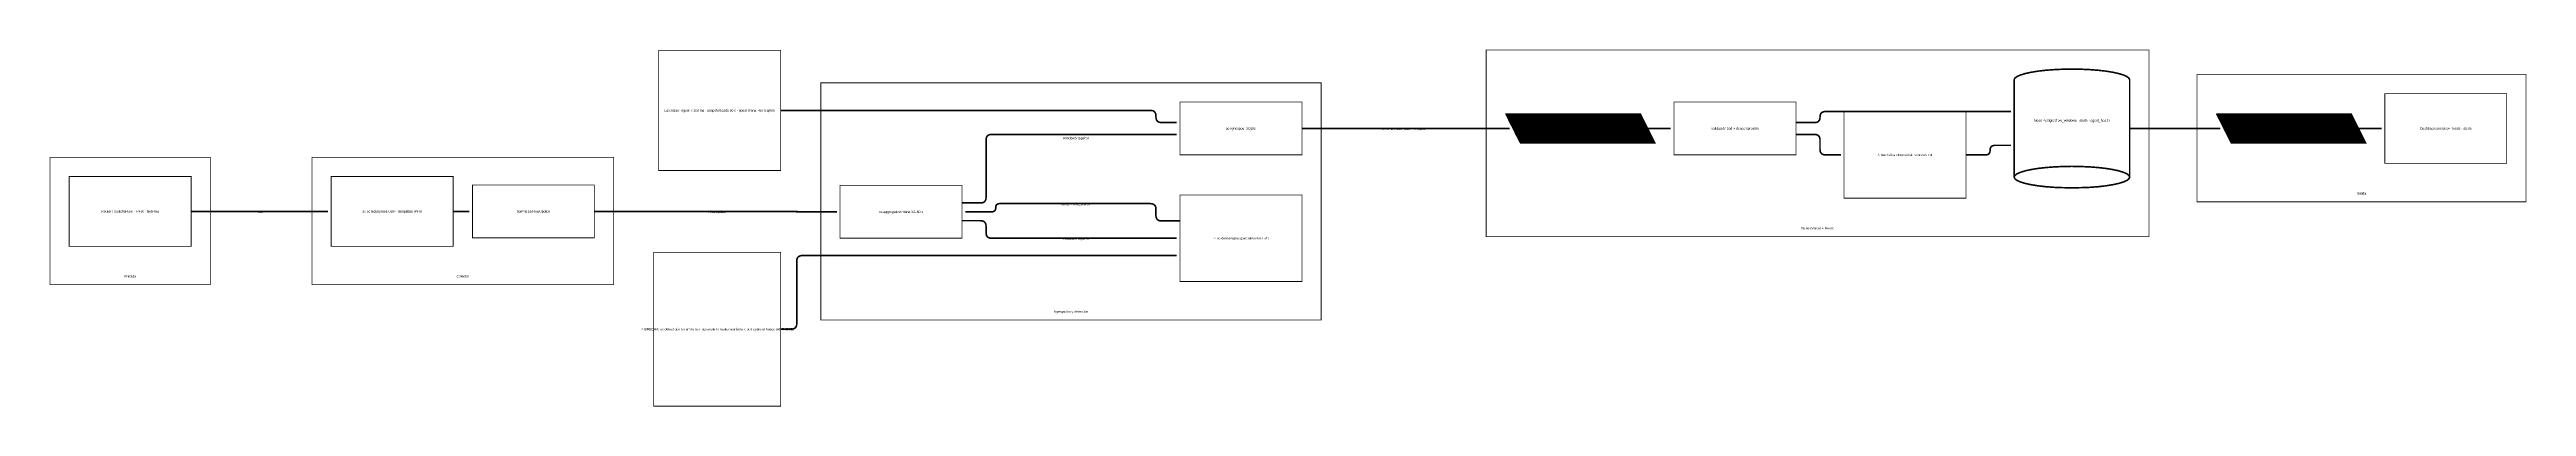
# Model space of a CAD drawing. Header units: metres. Extents: x 12 to 3099, y 12 to 457.
import ezdxf
from ezdxf.enums import TextEntityAlignment as Align

# ---------------------------------------------------------------- set-up
doc = ezdxf.new("R2010")
doc.units = ezdxf.units.M
doc.layers.add('GEOMETRY', color=7, linetype='Continuous')
doc.layers.add('TEXT', color=3, linetype='Continuous')

msp = doc.modelspace()

# ---------------------------------------------------------------- hatches: boundary and pattern name
at = {"layer": 'GEOMETRY', "true_color": 0xffffff}
h = msp.add_hatch(dxfattribs=at)
h.set_pattern_fill('SOLID')
h.paths.add_polyline_path([(1826.2, 376.5), (1994.2, 376.5), (2012.2, 340.5), (1844.2, 340.5), (1826.2, 376.5)])
h = msp.add_hatch(dxfattribs=at)
h.set_pattern_fill('SOLID')
h.paths.add_polyline_path([(2712.2, 376.5), (2880.2, 376.5), (2898.2, 340.5), (2730.2, 340.5), (2712.2, 376.5)])

# ---------------------------------------------------------------- linework, layer by layer
at = {"layer": 'GEOMETRY', "true_color": 0x28253d}
for points, const_width in [([(770.8, 306), (922.8, 306), (922.8, 456), (770.8, 456), (770.8, 306)], 1), ([(1802.2, 223.5), (2628.2, 223.5), (2628.2, 456.5), (1802.2, 456.5), (1802.2, 223.5)], 1), ([(2460.2, 297.8), (2461.1, 299.9), (2463.8, 301.9), (2468.1, 303.8), (2474, 305.6), (2481.3, 307.2), (2489.9, 308.6), (2499.6, 309.7), (2510, 310.5), (2521, 311), (2532.2, 311.2), (2543.5, 311), (2554.5, 310.5), (2564.9, 309.7), (2574.6, 308.6), (2583.2, 307.2), (2590.5, 305.6), (2596.4, 303.8), (2600.7, 301.9), (2603.4, 299.9), (2604.2, 297.8), (2603.4, 295.7), (2600.7, 293.6), (2596.4, 291.7), (2590.5, 289.9), (2583.2, 288.3), (2574.6, 286.9), (2564.9, 285.8), (2554.5, 285), (2543.5, 284.6), (2532.2, 284.4), (2521, 284.6), (2510, 285), (2499.6, 285.8), (2489.9, 286.9), (2481.3, 288.3), (2474, 289.9), (2468.1, 291.7), (2463.8, 293.6), (2461.1, 295.7), (2460.2, 297.8), (2460.2, 358.5), (2460.2, 419.2), (2461.1, 421.2), (2463.8, 423.3), (2468.1, 425.2), (2474, 427), (2481.3, 428.6), (2489.9, 430), (2499.6, 431.1), (2510, 431.9), (2521, 432.4), (2532.2, 432.5), (2543.5, 432.4), (2554.5, 431.9), (2564.9, 431.1), (2574.6, 430), (2583.2, 428.6), (2590.5, 427), (2596.4, 425.2), (2600.7, 423.3), (2603.4, 421.2), (2604.2, 419.2), (2604.2, 358.5), (2604.2, 297.8)], 2), ([(972.8, 119.5), (1596.5, 119.5), (1596.5, 415.5), (972.8, 415.5), (972.8, 119.5)], 1), ([(2688.2, 267), (3098.2, 267), (3098.2, 426), (2688.2, 426), (2688.2, 267)], 1), ([(2922.2, 315), (3074.2, 315), (3074.2, 402), (2922.2, 402), (2922.2, 315)], 1), ([(1420.5, 325.5), (1572.5, 325.5), (1572.5, 391.5), (1420.5, 391.5), (1420.5, 325.5)], 1), ([(1826.2, 376.5), (1994.2, 376.5), (2012.2, 340.5), (1844.2, 340.5)], 2), ([(2036.2, 325.5), (2188.2, 325.5), (2188.2, 391.5), (2036.2, 391.5), (2036.2, 325.5)], 1), ([(2248.2, 271.5), (2400.2, 271.5), (2400.2, 379.5), (2248.2, 379.5), (2248.2, 271.5)], 1), ([(2712.2, 376.5), (2880.2, 376.5), (2898.2, 340.5), (2730.2, 340.5)], 2), ([(1859.2, 348), (1859.2, 348), (1859.2, 348), (1859.2, 348), (1859.2, 348)], 1), ([(2745.2, 348), (2745.2, 348), (2745.2, 348), (2745.2, 348), (2745.2, 348)], 1), ([(12, 163.5), (212, 163.5), (212, 322.5), (12, 322.5), (12, 163.5)], 1), ([(338.6, 163.5), (714.6, 163.5), (714.6, 322.5), (338.6, 322.5), (338.6, 163.5)], 1), ([(786.8, 318), (786.8, 318), (786.8, 318), (786.8, 318), (786.8, 318)], 1), ([(1436.5, 337.5), (1436.5, 337.5), (1436.5, 337.5), (1436.5, 337.5), (1436.5, 337.5)], 1), ([(2052.2, 337.5), (2052.2, 337.5), (2052.2, 337.5), (2052.2, 337.5), (2052.2, 337.5)], 1), ([(2472.2, 326.5), (2472.2, 326.5), (2472.2, 326.5), (2472.2, 326.5), (2472.2, 326.5)], 1), ([(2938.2, 327), (2938.2, 327), (2938.2, 327), (2938.2, 327), (2938.2, 327)], 1), ([(36, 211.5), (188, 211.5), (188, 298.5), (36, 298.5), (36, 211.5)], 1), ([(362.6, 211.5), (514.6, 211.5), (514.6, 298.5), (362.6, 298.5), (362.6, 211.5)], 1), ([(538.6, 222), (690.6, 222), (690.6, 288), (538.6, 288), (538.6, 222)], 1), ([(996.8, 221.5), (1148.8, 221.5), (1148.8, 287.5), (996.8, 287.5), (996.8, 221.5)], 1), ([(2264.2, 283.5), (2264.2, 283.5), (2264.2, 283.5), (2264.2, 283.5), (2264.2, 283.5)], 1), ([(1420.5, 167.5), (1572.5, 167.5), (1572.5, 275.5), (1420.5, 275.5), (1420.5, 167.5)], 1), ([(52, 223.5), (52, 223.5), (52, 223.5), (52, 223.5), (52, 223.5)], 1), ([(378.6, 223.5), (378.6, 223.5), (378.6, 223.5), (378.6, 223.5), (378.6, 223.5)], 1), ([(554.6, 234), (554.6, 234), (554.6, 234), (554.6, 234), (554.6, 234)], 1), ([(1012.8, 233.5), (1012.8, 233.5), (1012.8, 233.5), (1012.8, 233.5), (1012.8, 233.5)], 1), ([(764.6, 12), (922.8, 12), (922.8, 204), (764.6, 204), (764.6, 12)], 1), ([(1436.5, 179.5), (1436.5, 179.5), (1436.5, 179.5), (1436.5, 179.5), (1436.5, 179.5)], 1), ([(780.6, 24), (780.6, 24), (780.6, 24), (780.6, 24), (780.6, 24)], 1)]:
    msp.add_lwpolyline(points, dxfattribs=dict(at, const_width=const_width))
at = {"layer": 'GEOMETRY', "true_color": 0x000000, "const_width": 2}
for points in [[(922.8, 381), (942.8, 381), (962.8, 381), (1173.1, 381), (1383.5, 381), (1384.2, 381), (1384.8, 380.9), (1385.4, 380.8), (1386, 380.7), (1386.6, 380.6), (1387.1, 380.4), (1387.6, 380.1), (1388, 379.9), (1388.4, 379.6), (1388.8, 379.2), (1389.1, 378.9), (1389.4, 378.5), (1389.7, 378), (1389.9, 377.5), (1390.1, 377), (1390.3, 376.5), (1390.4, 375.9), (1390.5, 375.3), (1390.5, 374.6), (1390.5, 373.9), (1390.5, 373.4), (1390.5, 372.9), (1390.6, 372.2), (1390.6, 371.6), (1390.7, 371), (1390.8, 370.4), (1391, 369.8), (1391.2, 369.3), (1391.4, 368.9), (1391.7, 368.4), (1392, 368), (1392.3, 367.6), (1392.7, 367.3), (1393.1, 367), (1393.5, 366.7), (1394, 366.5), (1394.5, 366.3), (1395.1, 366.1), (1395.7, 366), (1396.3, 365.9), (1396.9, 365.9), (1397.6, 365.9), (1407.1, 365.9), (1416.5, 365.9)], [(2188.2, 365.9), (2199.8, 365.9), (2211.4, 365.9), (2212.1, 365.9), (2212.7, 365.9), (2213.3, 366), (2213.9, 366.1), (2214.4, 366.3), (2214.9, 366.5), (2215.4, 366.7), (2215.8, 367), (2216.2, 367.2), (2216.5, 367.6), (2216.9, 367.9), (2217.2, 368.3), (2217.4, 368.8), (2217.6, 369.2), (2217.8, 369.7), (2218, 370.2), (2218.1, 370.8), (2218.2, 371.4), (2218.2, 372), (2218.2, 372.7), (2218.3, 373.4), (2218.3, 374), (2218.4, 374.6), (2218.5, 375.2), (2218.7, 375.7), (2218.9, 376.2), (2219.1, 376.7), (2219.3, 377.1), (2219.6, 377.5), (2220, 377.8), (2220.3, 378.2), (2220.7, 378.5), (2221.1, 378.7), (2221.6, 378.9), (2222.1, 379.1), (2222.6, 379.3), (2223.2, 379.4), (2223.8, 379.5), (2224.4, 379.5), (2225.1, 379.6), (2340.7, 379.6), (2456.2, 379.6)], [(1148.8, 265.6), (1160.3, 265.6), (1171.7, 265.6), (1172.4, 265.6), (1173.1, 265.6), (1173.7, 265.7), (1174.3, 265.8), (1174.8, 266), (1175.3, 266.2), (1175.8, 266.4), (1176.3, 266.7), (1176.7, 267), (1177, 267.3), (1177.4, 267.7), (1177.7, 268.1), (1177.9, 268.6), (1178.2, 269), (1178.4, 269.5), (1178.5, 270.1), (1178.7, 270.7), (1178.7, 271.3), (1178.8, 271.9), (1178.8, 272.6), (1178.8, 308.3), (1178.8, 344), (1178.8, 344.7), (1178.9, 345.3), (1179, 346), (1179.1, 346.5), (1179.3, 347.1), (1179.4, 347.6), (1179.7, 348.1), (1179.9, 348.5), (1180.2, 348.9), (1180.6, 349.3), (1181, 349.6), (1181.4, 349.9), (1181.8, 350.2), (1182.3, 350.4), (1182.8, 350.6), (1183.3, 350.8), (1183.9, 350.9), (1184.5, 351), (1185.2, 351), (1185.9, 351.1), (1301.2, 351.1), (1416.5, 351.1)], [(1572.5, 358.5), (1589.5, 358.5), (1606.5, 358.5), (1699.4, 358.5), (1792.2, 358.5), (1809.2, 358.5), (1826.2, 358.5), (1828.8, 358.5), (1831.3, 358.5)], [(2003.2, 358.5), (2007.7, 358.5), (2012.2, 358.5), (2022.2, 358.5), (2032.2, 358.5)], [(2188.2, 351.1), (2199.7, 351.1), (2211.2, 351.1), (2211.9, 351), (2212.5, 351), (2213.1, 350.9), (2213.7, 350.8), (2214.3, 350.6), (2214.8, 350.4), (2215.3, 350.2), (2215.7, 349.9), (2216.1, 349.6), (2216.5, 349.3), (2216.8, 348.9), (2217.1, 348.5), (2217.4, 348.1), (2217.6, 347.6), (2217.8, 347.1), (2218, 346.5), (2218.1, 346), (2218.2, 345.3), (2218.2, 344.7), (2218.2, 344), (2218.2, 338.3), (2218.2, 332.5), (2218.3, 331.8), (2218.3, 331.2), (2218.4, 330.6), (2218.5, 330), (2218.7, 329.4), (2218.9, 328.9), (2219.1, 328.5), (2219.4, 328), (2219.7, 327.6), (2220, 327.2), (2220.4, 326.9), (2220.8, 326.6), (2221.2, 326.3), (2221.7, 326.1), (2222.2, 325.9), (2222.8, 325.7), (2223.4, 325.6), (2224, 325.5), (2224.6, 325.5), (2225.3, 325.5), (2234.8, 325.5), (2244.2, 325.5)], [(2604.2, 358.5), (2621.2, 358.5), (2638.2, 358.5), (2658.2, 358.5), (2678.2, 358.5), (2695.2, 358.5), (2712.2, 358.5), (2714.8, 358.5), (2717.3, 358.5)], [(2889.2, 358.5), (2893.7, 358.5), (2898.2, 358.5), (2908.2, 358.5), (2918.2, 358.5)], [(2400.2, 325.5), (2412.3, 325.5), (2424.3, 325.5), (2424.9, 325.5), (2425.4, 325.5), (2425.9, 325.6), (2426.4, 325.7), (2426.9, 325.8), (2427.3, 326), (2427.7, 326.2), (2428.1, 326.4), (2428.4, 326.7), (2428.8, 327), (2429, 327.3), (2429.3, 327.6), (2429.5, 328), (2429.7, 328.4), (2429.9, 328.8), (2430, 329.3), (2430.1, 329.8), (2430.2, 330.3), (2430.2, 330.8), (2430.2, 331.4), (2430.3, 332), (2430.3, 332.5), (2430.4, 333.1), (2430.5, 333.6), (2430.6, 334), (2430.8, 334.5), (2431, 334.9), (2431.2, 335.2), (2431.5, 335.6), (2431.7, 335.9), (2432.1, 336.2), (2432.4, 336.4), (2432.8, 336.6), (2433.2, 336.8), (2433.6, 337), (2434.1, 337.1), (2434.6, 337.2), (2435.1, 337.3), (2435.6, 337.4), (2436.2, 337.4), (2446.2, 337.4), (2456.2, 337.4)], [(188, 255), (205, 255), (222, 255), (275.3, 255), (328.6, 255), (343.6, 255), (358.6, 255)], [(514.6, 255), (524.6, 255), (534.6, 255)], [(690.6, 255), (707.6, 255), (724.6, 255), (833.6, 255), (942.5, 255), (942.6, 255), (942.6, 255), (942.6, 255), (942.6, 255), (942.7, 255), (942.7, 255), (942.7, 255), (942.7, 255), (942.7, 254.9), (942.7, 254.9), (942.8, 254.9), (942.8, 254.9), (942.8, 254.9), (942.8, 254.9), (942.8, 254.8), (942.8, 254.8), (942.8, 254.8), (942.8, 254.8), (942.8, 254.8), (942.8, 254.7), (942.8, 254.7), (942.8, 254.7), (942.8, 254.7), (942.8, 254.6), (942.8, 254.6), (942.8, 254.6), (942.8, 254.6), (942.9, 254.6), (942.9, 254.5), (942.9, 254.5), (942.9, 254.5), (942.9, 254.5), (942.9, 254.5), (942.9, 254.5), (943, 254.5), (943, 254.5), (943, 254.5), (943, 254.5), (943.1, 254.5), (943.1, 254.5), (952.9, 254.5), (962.8, 254.5), (977.8, 254.5), (992.8, 254.5)], [(1420.5, 243.1), (1409.1, 243.1), (1397.6, 243.1), (1396.9, 243.1), (1396.3, 243.1), (1395.7, 243.2), (1395.1, 243.3), (1394.5, 243.5), (1394, 243.7), (1393.5, 243.9), (1393.1, 244.2), (1392.7, 244.5), (1392.3, 244.8), (1392, 245.2), (1391.7, 245.6), (1391.4, 246.1), (1391.2, 246.5), (1391, 247), (1390.8, 247.6), (1390.7, 248.2), (1390.6, 248.8), (1390.6, 249.4), (1390.5, 250.1), (1390.5, 253.9), (1390.5, 257.6), (1390.5, 258.3), (1390.5, 258.9), (1390.4, 259.6), (1390.3, 260.1), (1390.1, 260.7), (1389.9, 261.2), (1389.7, 261.7), (1389.4, 262.1), (1389.1, 262.5), (1388.8, 262.9), (1388.4, 263.2), (1388, 263.5), (1387.6, 263.8), (1387.1, 264), (1386.6, 264.2), (1386, 264.4), (1385.4, 264.5), (1384.8, 264.6), (1384.2, 264.6), (1383.5, 264.7), (1289.7, 264.7), (1195.9, 264.7), (1195.4, 264.7), (1194.9, 264.6), (1194.5, 264.5), (1194.1, 264.5), (1193.7, 264.3), (1193.3, 264.2), (1193, 264), (1192.6, 263.8), (1192.4, 263.6), (1192.1, 263.4), (1191.8, 263.1), (1191.6, 262.8), (1191.4, 262.5), (1191.3, 262.2), (1191.1, 261.8), (1191, 261.4), (1190.9, 261), (1190.9, 260.5), (1190.8, 260.1), (1190.8, 259.6), (1190.8, 259.1), (1190.8, 258.6), (1190.7, 258.1), (1190.6, 257.7), (1190.5, 257.3), (1190.4, 257), (1190.2, 256.6), (1190, 256.3), (1189.8, 256), (1189.5, 255.7), (1189.3, 255.5), (1189, 255.3), (1188.7, 255.1), (1188.3, 254.9), (1187.9, 254.8), (1187.5, 254.7), (1187.1, 254.6), (1186.7, 254.5), (1186.2, 254.5), (1185.7, 254.5), (1169.3, 254.5), (1152.8, 254.5)], [(1148.8, 243.4), (1160.3, 243.4), (1171.7, 243.4), (1172.4, 243.3), (1173.1, 243.3), (1173.7, 243.2), (1174.3, 243.1), (1174.8, 242.9), (1175.3, 242.7), (1175.8, 242.5), (1176.3, 242.2), (1176.7, 241.9), (1177, 241.6), (1177.4, 241.2), (1177.7, 240.8), (1177.9, 240.4), (1178.2, 239.9), (1178.4, 239.4), (1178.5, 238.8), (1178.7, 238.3), (1178.7, 237.6), (1178.8, 237), (1178.8, 236.3), (1178.8, 232.4), (1178.8, 228.5), (1178.8, 227.8), (1178.9, 227.2), (1179, 226.6), (1179.1, 226), (1179.3, 225.4), (1179.4, 224.9), (1179.7, 224.5), (1179.9, 224), (1180.2, 223.6), (1180.6, 223.2), (1181, 222.9), (1181.4, 222.6), (1181.8, 222.3), (1182.3, 222.1), (1182.8, 221.9), (1183.3, 221.7), (1183.9, 221.6), (1184.5, 221.5), (1185.2, 221.5), (1185.9, 221.5), (1301.2, 221.5), (1416.5, 221.5)], [(922.8, 108), (929.3, 108), (935.7, 108), (936.4, 108), (937.1, 108.1), (937.7, 108.2), (938.3, 108.3), (938.8, 108.4), (939.3, 108.6), (939.8, 108.9), (940.3, 109.1), (940.7, 109.4), (941, 109.8), (941.4, 110.1), (941.7, 110.5), (941.9, 111), (942.2, 111.5), (942.4, 112), (942.5, 112.5), (942.7, 113.1), (942.7, 113.7), (942.8, 114.4), (942.8, 115.1), (942.8, 153.9), (942.8, 192.8), (942.8, 193.5), (942.9, 194.1), (943, 194.8), (943.1, 195.3), (943.3, 195.9), (943.4, 196.4), (943.7, 196.9), (943.9, 197.3), (944.2, 197.7), (944.6, 198.1), (945, 198.4), (945.4, 198.7), (945.8, 199), (946.3, 199.2), (946.8, 199.4), (947.3, 199.6), (947.9, 199.7), (948.5, 199.8), (949.2, 199.8), (949.9, 199.9), (956.3, 199.9), (962.8, 199.9), (1189.7, 199.9), (1416.5, 199.9)]]:
    msp.add_lwpolyline(points, dxfattribs=at)

# ---------------------------------------------------------------- texts
at = {"layer": 'TEXT', "true_color": 0x000000}
for s, p in [('Latencias: ingest < 100 ms · snapshot cada 60 s · spool drena ~60 req/min', (846.8, 381)), ('WindowSnapshot', (1290.7, 346.5)), ('sc-syncspool SQLite', (1496.5, 358.5)), ('HTTPS POST<100 ms ingest', (1699.4, 358)), ('api/ingest', (1919.2, 358.5)), ('validación zod + descompresión', (2112.2, 358.5)), ('Neon Postgresflow_windows · alerts · agent_health', (2532.2, 368.5)), ('api/query', (2805.2, 358.5)), ('Dashboardoverview · hosts · alerts', (2998.2, 358.5)), ('⚠️ heurística cloudsi risk_score es null', (2324.2, 325.5)), ('Salida', (2893.2, 277.5)), ('Router / SwitchsFlow · IPFIX · NetFlow', (112, 255)), ('UDP', (275.3, 254.5)), ('sc-collectorparse UDP · templates IPFIX', (438.6, 255)), ('normalizerFlowUpdate', (614.6, 255)), ('FlowUpdate', (843.7, 254.5)), ('sc-aggregateventana 30–60 s', (1072.8, 254.5)), ('alerts + risk_scores', (1290.7, 264.2)), ('WindowSnapshot', (1290.7, 221)), ('⚠️ sc-detectreglas (parcial/stub en v1)', (1496.5, 221.5)), ('Nube (Vercel + Neon)', (2215.2, 234)), ('Entrada', (112, 174)), ('Colector', (526.6, 174)), ('Agregación y detección', (1284.7, 130)), ('⚠️ BRECHA: sc-detect aún no emite risk_score/alerts realesheurística cloud cubre el hueco (ADR-0005)', (843.7, 108))]:
    msp.add_text(s, height=3, dxfattribs=at).set_placement(p, align=Align.MIDDLE_CENTER)

doc.saveas('drawing.dxf')
